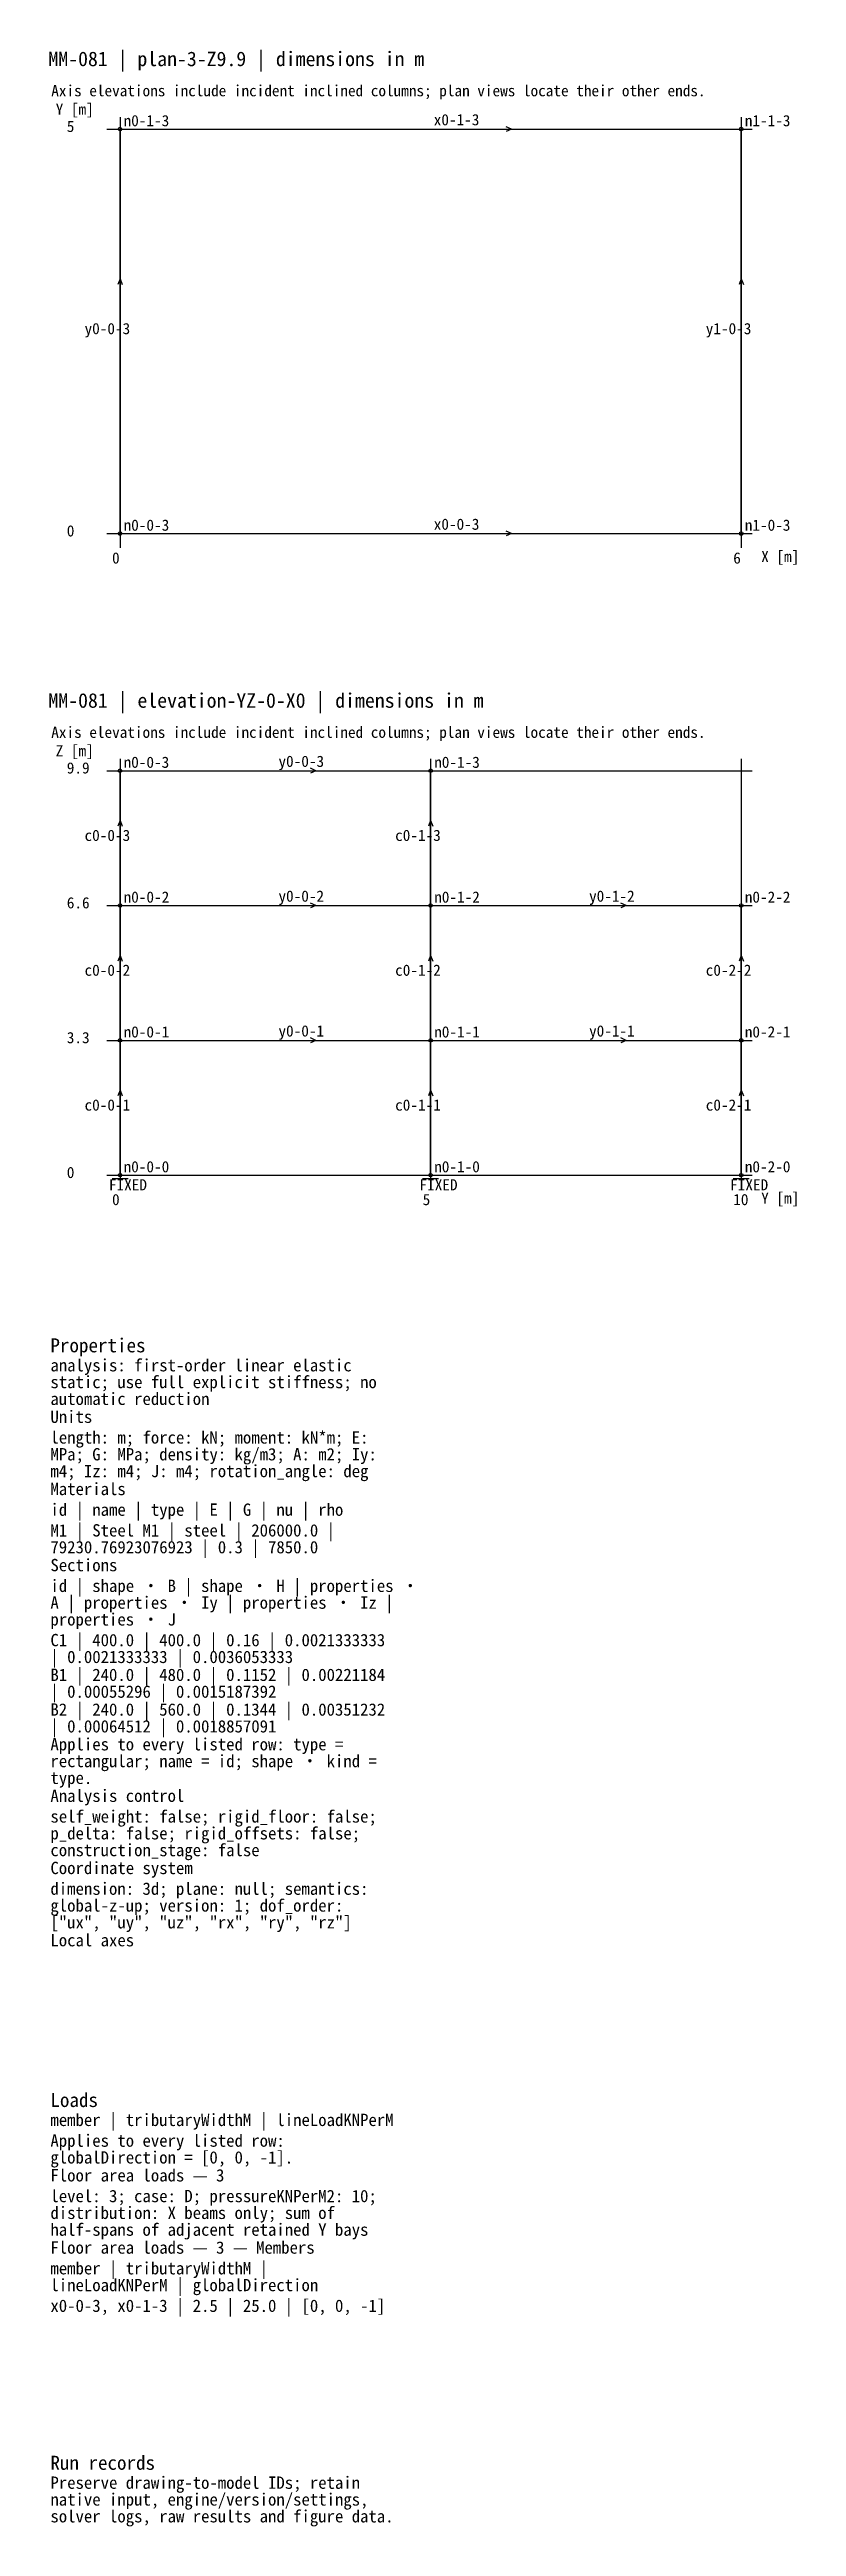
# Model space of a CAD drawing. Extents: x 0 to 67.6, y -63.2 to 10.2.
# Drawn here: x 54.22 to 67.58, y -56.5 to -12.26 of the extents above; entities that cross this region are included whole.
import ezdxf

# ---------------------------------------------------------------- set-up
doc = ezdxf.new("R2010")
doc.units = 0

msp = doc.modelspace()

# ---------------------------------------------------------------- texts
at = {"layer": 'A-CLEAN-NOTES'}
for s, height, p in [('Properties', 0.25, (54.24, -35.53)), ('analysis: first-order linear elastic', 0.22, (54.24, -35.87)), ('static; use full explicit stiffness; no', 0.22, (54.24, -36.17)), ('automatic reduction', 0.22, (54.24, -36.47)), ('Units', 0.22, (54.24, -36.79)), ('length: m; force: kN; moment: kN*m; E:', 0.22, (54.24, -37.16)), ('m4; Iz: m4; J: m4; rotation_angle: deg', 0.22, (54.24, -37.76)), ('MPa; G: MPa; density: kg/m3; A: m2; Iy:', 0.22, (54.24, -37.46)), ('Materials', 0.22, (54.24, -38.08)), ('id | name | type | E | G | nu | rho', 0.22, (54.24, -38.45)), ('M1 | Steel M1 | steel | 206000.0 |', 0.22, (54.24, -38.82)), ('79230.76923076923 | 0.3 | 7850.0', 0.22, (54.24, -39.12)), ('Sections', 0.22, (54.24, -39.44)), ('id | shape · B | shape · H | properties ·', 0.22, (54.24, -39.81)), ('A | properties · Iy | properties · Iz |', 0.22, (54.24, -40.11)), ('properties · J', 0.22, (54.24, -40.41)), ('C1 | 400.0 | 400.0 | 0.16 | 0.0021333333', 0.22, (54.24, -40.78)), ('| 0.0021333333 | 0.0036053333', 0.22, (54.24, -41.08)), ('B1 | 240.0 | 480.0 | 0.1152 | 0.00221184', 0.22, (54.24, -41.4)), ('| 0.00055296 | 0.0015187392', 0.22, (54.24, -41.7)), ('B2 | 240.0 | 560.0 | 0.1344 | 0.00351232', 0.22, (54.24, -42.02)), ('Applies to every listed row: type =', 0.22, (54.24, -42.64)), ('| 0.00064512 | 0.0018857091', 0.22, (54.24, -42.32)), ('rectangular; name = id; shape · kind =', 0.22, (54.24, -42.94)), ('Analysis control', 0.22, (54.24, -43.56)), ('type.', 0.22, (54.24, -43.24)), ('self_weight: false; rigid_floor: false;', 0.22, (54.24, -43.93)), ('p_delta: false; rigid_offsets: false;', 0.22, (54.24, -44.23)), ('Coordinate system', 0.22, (54.24, -44.85)), ('construction_stage: false', 0.22, (54.24, -44.53)), ('dimension: 3d; plane: null; semantics:', 0.22, (54.24, -45.22)), ('global-z-up; version: 1; dof_order:', 0.22, (54.24, -45.52)), ('Local axes', 0.22, (54.24, -46.14)), ('["ux", "uy", "uz", "rx", "ry", "rz"]', 0.22, (54.24, -45.82)), ('member | tributaryWidthM | lineLoadKNPerM', 0.22, (54.24, -49.35)), ('Loads', 0.25, (54.24, -49.01)), ('Applies to every listed row:', 0.22, (54.24, -49.72)), ('globalDirection = [0, 0, -1].', 0.22, (54.24, -50.02)), ('Floor area loads — 3', 0.22, (54.24, -50.34)), ('distribution: X beams only; sum of', 0.22, (54.24, -51.01)), ('level: 3; case: D; pressureKNPerM2: 10;', 0.22, (54.24, -50.71)), ('half-spans of adjacent retained Y bays', 0.22, (54.24, -51.31)), ('member | tributaryWidthM |', 0.22, (54.24, -52)), ('Floor area loads — 3 — Members', 0.22, (54.24, -51.63)), ('lineLoadKNPerM | globalDirection', 0.22, (54.24, -52.3)), ('x0-0-3, x0-1-3 | 2.5 | 25.0 | [0, 0, -1]', 0.22, (54.24, -52.67)), ('Run records', 0.25, (54.24, -55.49)), ('Preserve drawing-to-model IDs; retain', 0.22, (54.24, -55.83)), ('native input, engine/version/settings,', 0.22, (54.24, -56.13)), ('solver logs, raw results and figure data.', 0.22, (54.24, -56.43))]:
    msp.add_text(s, height=height, dxfattribs=at).set_placement(p)
at = {"layer": 'A-CLEAN-SECTION'}
for s, height, p in [('MM-081 | plan-3-Z9.9 | dimensions in m', 0.26, (54.204, -12.556)), ('Axis elevations include incident inclined columns; plan views locate their other ends.', 0.2, (54.255, -13.09388)), ('Y [m]', 0.2, (54.33435, -13.42538)), ('5', 0.2, (54.53272, -13.73138)), ('n0-1-3', 0.2, (55.54838, -13.62938)), ('x0-1-3', 0.2, (61.09483, -13.61238)), ('n1-1-3', 0.2, (66.65715, -13.62938)), ('y0-0-3', 0.2, (54.85011, -17.34388)), ('y1-0-3', 0.2, (65.95888, -17.34388)), ('0', 0.2, (54.53272, -20.95638)), ('n0-0-3', 0.2, (55.54838, -20.85438)), ('x0-0-3', 0.2, (61.09483, -20.83738)), ('n1-0-3', 0.2, (66.65715, -20.85438)), ('X [m]', 0.2, (66.95074, -21.41538)), ('0', 0.2, (55.34207, -21.44088)), ('6', 0.2, (66.45084, -21.44088)), ('MM-081 | elevation-YZ-0-X0 | dimensions in m', 0.26, (54.204, -24.016)), ('Axis elevations include incident inclined columns; plan views locate their other ends.', 0.2, (54.255, -24.55388)), ('Z [m]', 0.2, (54.33435, -24.88538)), ('9.9', 0.2, (54.53272, -25.19138)), ('n0-0-3', 0.2, (55.54838, -25.08938)), ('y0-0-3', 0.2, (58.31763, -25.07238)), ('n0-1-3', 0.2, (61.10276, -25.08938)), ('c0-0-3', 0.2, (54.85011, -26.39555)), ('c0-1-3', 0.2, (60.4045, -26.39555)), ('6.6', 0.2, (54.53272, -27.59971)), ('n0-0-2', 0.2, (55.54838, -27.49771)), ('y0-0-2', 0.2, (58.31763, -27.48071)), ('n0-1-2', 0.2, (61.10276, -27.49771)), ('y0-1-2', 0.2, (63.87202, -27.48071)), ('n0-2-2', 0.2, (66.65715, -27.49771)), ('c0-0-2', 0.2, (54.85011, -28.80388)), ('c0-1-2', 0.2, (60.4045, -28.80388)), ('c0-2-2', 0.2, (65.95888, -28.80388)), ('3.3', 0.2, (54.53272, -30.00805)), ('n0-0-1', 0.2, (55.54838, -29.90605)), ('y0-0-1', 0.2, (58.31763, -29.88905)), ('n0-1-1', 0.2, (61.10276, -29.90605)), ('y0-1-1', 0.2, (63.87202, -29.88905)), ('n0-2-1', 0.2, (66.65715, -29.90605)), ('c0-0-1', 0.2, (54.85011, -31.21221)), ('c0-1-1', 0.2, (60.4045, -31.21221)), ('c0-2-1', 0.2, (65.95888, -31.21221)), ('0', 0.2, (54.53272, -32.41638)), ('n0-0-0', 0.2, (55.54838, -32.31438)), ('n0-1-0', 0.2, (61.10276, -32.31438)), ('n0-2-0', 0.2, (66.65715, -32.31438)), ('FIXED', 0.2, (55.28653, -32.63738)), ('0', 0.2, (55.34207, -32.90088)), ('FIXED', 0.2, (60.84091, -32.63738)), ('5', 0.2, (60.89646, -32.90088)), ('FIXED', 0.2, (66.39529, -32.63738)), ('10', 0.2, (66.45084, -32.90088)), ('Y [m]', 0.2, (66.95074, -32.87538))]:
    msp.add_text(s, height=height, dxfattribs=at).set_placement(p)

# ---------------------------------------------------------------- linework, layer by layer
at = {"layer": 'A-CLEAN-SECTION'}
for p, q in [((55.24686, -13.68038), (66.79204, -13.68038)), ((55.4849, -13.46788), (55.4849, -21.16038)), ((55.4849, -20.90538), (55.4849, -13.68038)), ((55.4849, -13.68038), (66.59367, -13.68038)), ((62.48342, -13.68038), (62.38821, -13.63788)), ((62.48342, -13.68038), (62.38821, -13.72288)), ((66.59367, -13.46788), (66.59367, -21.16038)), ((66.59367, -20.90538), (66.59367, -13.68038)), ((55.4849, -16.35363), (55.44522, -16.45563)), ((55.4849, -16.35363), (55.52458, -16.45563)), ((66.59367, -16.35363), (66.55399, -16.45563)), ((66.59367, -16.35363), (66.63335, -16.45563)), ((55.24686, -20.90538), (66.79204, -20.90538)), ((55.4849, -20.90538), (66.59367, -20.90538)), ((62.48342, -20.90538), (62.38821, -20.86288)), ((62.48342, -20.90538), (62.38821, -20.94788)), ((55.24686, -25.14038), (66.79204, -25.14038)), ((55.4849, -24.92788), (55.4849, -32.62038)), ((55.4849, -27.54871), (55.4849, -25.14038)), ((55.4849, -25.14038), (61.03928, -25.14038)), ((58.98416, -25.14038), (58.88894, -25.09788)), ((58.98416, -25.14038), (58.88894, -25.18288)), ((61.03928, -24.92788), (61.03928, -32.62038)), ((61.03928, -27.54871), (61.03928, -25.14038)), ((66.59367, -24.92788), (66.59367, -32.62038)), ((55.4849, -26.03146), (55.44522, -26.13346)), ((55.4849, -26.03146), (55.52458, -26.13346)), ((61.03928, -26.03146), (60.99961, -26.13346)), ((61.03928, -26.03146), (61.07896, -26.13346)), ((55.24686, -27.54871), (66.79204, -27.54871)), ((55.4849, -29.95705), (55.4849, -27.54871)), ((55.4849, -27.54871), (61.03928, -27.54871)), ((58.98416, -27.54871), (58.88894, -27.50621)), ((58.98416, -27.54871), (58.88894, -27.59121)), ((61.03928, -29.95705), (61.03928, -27.54871)), ((61.03928, -27.54871), (66.59367, -27.54871)), ((64.53855, -27.54871), (64.44333, -27.50621)), ((64.53855, -27.54871), (64.44333, -27.59121)), ((66.59367, -29.95705), (66.59367, -27.54871)), ((55.4849, -28.4398), (55.44522, -28.5418)), ((55.4849, -28.4398), (55.52458, -28.5418)), ((61.03928, -28.4398), (60.99961, -28.5418)), ((61.03928, -28.4398), (61.07896, -28.5418)), ((66.59367, -28.4398), (66.55399, -28.5418)), ((66.59367, -28.4398), (66.63335, -28.5418)), ((55.24686, -29.95705), (66.79204, -29.95705)), ((55.4849, -32.36538), (55.4849, -29.95705)), ((55.4849, -29.95705), (61.03928, -29.95705)), ((58.98416, -29.95705), (58.88894, -29.91455)), ((58.98416, -29.95705), (58.88894, -29.99955)), ((61.03928, -32.36538), (61.03928, -29.95705)), ((61.03928, -29.95705), (66.59367, -29.95705)), ((64.53855, -29.95705), (64.44333, -29.91455)), ((64.53855, -29.95705), (64.44333, -29.99955)), ((66.59367, -32.36538), (66.59367, -29.95705)), ((55.4849, -30.84813), (55.44522, -30.95013)), ((55.4849, -30.84813), (55.52458, -30.95013)), ((61.03928, -30.84813), (60.99961, -30.95013)), ((61.03928, -30.84813), (61.07896, -30.95013)), ((66.59367, -30.84813), (66.55399, -30.95013)), ((66.59367, -30.84813), (66.63335, -30.95013)), ((55.24686, -32.36538), (66.79204, -32.36538)), ((55.34207, -32.42488), (55.62772, -32.42488)), ((60.89646, -32.42488), (61.18211, -32.42488)), ((66.45084, -32.42488), (66.73649, -32.42488))]:
    msp.add_line(p, q, dxfattribs=at)
for centre in [(55.4849, -13.68038), (66.59367, -13.68038), (55.4849, -20.90538), (66.59367, -20.90538), (55.4849, -25.14038), (61.03928, -25.14038), (55.4849, -27.54871), (61.03928, -27.54871), (66.59367, -27.54871), (55.4849, -29.95705), (61.03928, -29.95705), (66.59367, -29.95705), (55.4849, -32.36538), (61.03928, -32.36538), (66.59367, -32.36538)]:
    msp.add_circle(centre, 0.03174, dxfattribs=at)

msp.set_redraw_order([(e.dxf.handle, doc.entitydb.next_handle()) for e in msp.query("TEXT MTEXT ATTDEF DIMENSION ARC_DIMENSION")])  # texts and dimensions are drawn at this point

doc.saveas('drawing.dxf')
